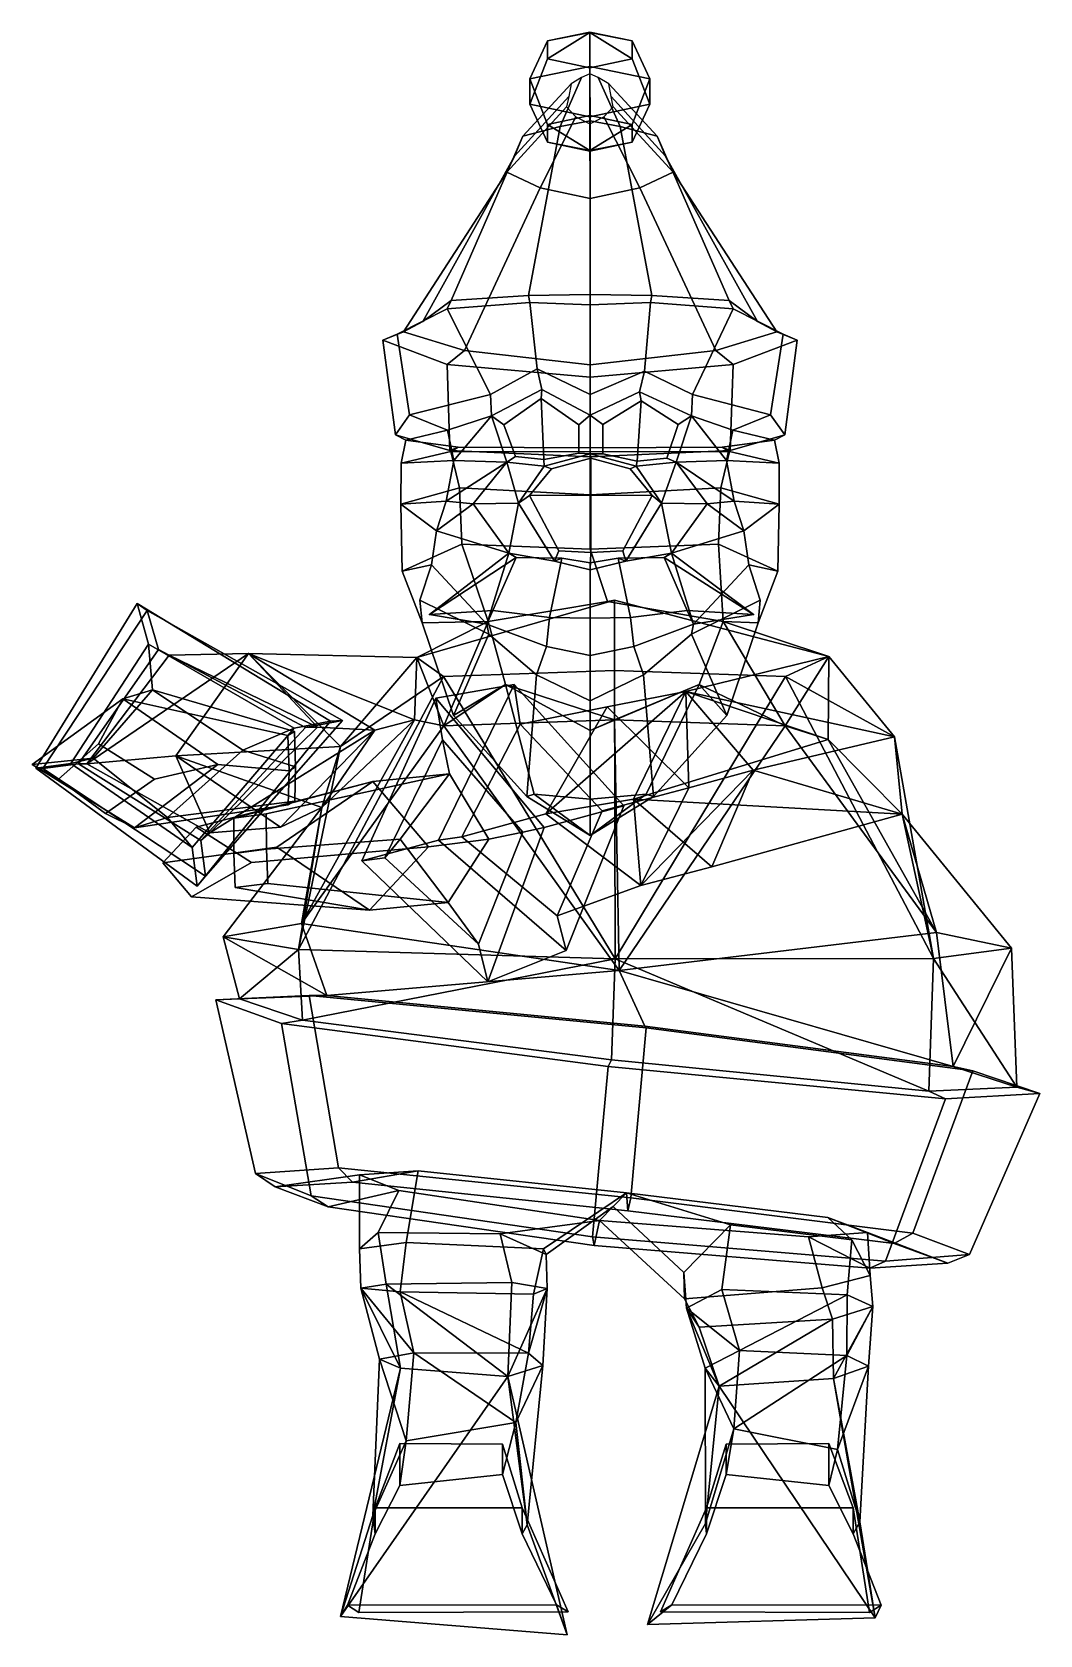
# Model space of a CAD drawing. Extents: x -189 to 135, y -160 to 354.
import ezdxf

# ---------------------------------------------------------------- set-up
doc = ezdxf.new("R2010")
doc.units = 0

msp = doc.modelspace()

# ---------------------------------------------------------------- linework, layer by layer
for p in [(-61.246037, 167.250183, 68.868019), (42.760532, 167.250183, 68.868019)]:
    msp.add_point(p)
for points in [[(-28.962214, 331.124756, -26.445065), (-23.325207, 345.693207, -23.751446), (-23.325203, 351.411102, -37.541473), (-28.96221, 339.21109, -45.947186)], [(-23.325203, 351.411102, -37.541473), (-9.716311, 354.270081, -44.436543), (-9.71631, 343.254242, -55.698215), (-28.96221, 339.21109, -45.947186)], [(-9.716318, 342.834259, -16.856428), (-9.716314, 354.0961, -28.347719), (-23.325207, 345.693207, -23.751446)], [(-23.325207, 345.693207, -23.751446), (-9.716314, 354.0961, -28.347719), (-23.325203, 351.411102, -37.541473)], [(-9.716314, 354.0961, -28.347719), (-9.716311, 354.270081, -44.436543), (-23.325203, 351.411102, -37.541473)], [(-9.716318, 342.834259, -16.856428), (3.892607, 345.693207, -23.751442), (-9.716314, 354.0961, -28.347719)], [(-9.716314, 354.0961, -28.347719), (3.89261, 351.411102, -37.54147), (-9.716311, 354.270081, -44.436543)], [(3.892607, 345.693207, -23.751442), (3.89261, 351.411102, -37.54147), (-9.716314, 354.0961, -28.347719)], [(3.89261, 351.411102, -37.54147), (9.529583, 339.21109, -45.947182), (-9.71631, 343.254242, -55.698215), (-9.716311, 354.270081, -44.436543)], [(9.529578, 331.124756, -26.445061), (9.529583, 339.21109, -45.947182), (3.89261, 351.411102, -37.54147), (3.892607, 345.693207, -23.751442)], [(-9.716318, 327.081604, -16.694059), (-9.716318, 342.834259, -16.856428), (-23.325207, 345.693207, -23.751446), (-28.962214, 331.124756, -26.445065)], [(-9.716318, 327.081604, -16.694059), (9.529578, 331.124756, -26.445061), (3.892607, 345.693207, -23.751442), (-9.716318, 342.834259, -16.856428)], [(-12.421725, 339.680786, -24.377979), (-15.762225, 337.685394, -25.217972), (-31.231339, 320.869385, 27.501934), (-19.30098, 323.973419, 32.629059)], [(-23.325201, 324.642609, -48.640751), (-28.96221, 339.21109, -45.947186), (-9.71631, 343.254242, -55.698215), (-9.71631, 327.501556, -55.535816)], [(-9.726303, 340.845306, -23.887758), (-12.421725, 339.680786, -24.377979), (-19.30098, 323.973419, 32.629059), (-9.674472, 325.784943, 35.621243)], [(-9.726303, 340.845306, -23.887758), (-9.674472, 325.784943, 35.621243), (-0.047965, 323.973419, 32.629063), (-7.030881, 339.680786, -24.377977)], [(3.89261, 324.642609, -48.640747), (-9.71631, 327.501556, -55.535816), (-9.71631, 343.254242, -55.698215), (9.529583, 339.21109, -45.947182)], [(-7.030881, 339.680786, -24.377977), (-0.047965, 323.973419, 32.629063), (11.882394, 320.869354, 27.501938), (-3.690381, 337.685364, -25.21797)], [(-15.762225, 337.685394, -25.217972), (-16.512241, 333.5755, -26.948055), (-33.909966, 314.476013, 16.941765), (-31.231339, 320.869385, 27.501934)], [(-28.962214, 331.124756, -26.445065), (-28.96221, 339.21109, -45.947186), (-23.325201, 324.642609, -48.640751), (-23.325205, 318.924713, -34.850719)], [(-3.690381, 337.685364, -25.21797), (11.882394, 320.869354, 27.501938), (14.561018, 314.476013, 16.941769), (-2.940366, 333.5755, -26.948053)], [(9.529578, 331.124756, -26.445061), (3.892606, 318.924713, -34.850716), (3.89261, 324.642609, -48.640747), (9.529583, 339.21109, -45.947182)], [(-16.512241, 333.5755, -26.948055), (-17.198902, 330.260315, -28.343615), (-36.362324, 309.318878, 8.423484), (-33.909966, 314.476013, 16.941765)], [(-17.198902, 330.260315, -28.343615), (-14.197957, 327.019592, -29.707785), (-25.644663, 304.277618, 0.096671), (-36.362324, 309.318878, 8.423484)], [(-9.716318, 327.081604, -16.694059), (-28.962214, 331.124756, -26.445065), (-23.325205, 318.924713, -34.850719), (-9.716315, 316.065765, -27.955706)], [(-9.716318, 327.081604, -16.694059), (-9.716315, 316.065765, -27.955706), (3.892606, 318.924713, -34.850716), (9.529578, 331.124756, -26.445061)], [(-2.253705, 330.260284, -28.343613), (17.01338, 309.318878, 8.423487), (6.295712, 304.277618, 0.096673), (-5.254653, 327.019592, -29.707783)], [(-2.940366, 333.5755, -26.948053), (14.561018, 314.476013, 16.941769), (17.01338, 309.318878, 8.423487), (-2.253705, 330.260284, -28.343613)], [(-9.646475, 270.067078, 78.270561), (-9.674472, 325.784943, 35.621243), (-19.30098, 323.973419, 32.629059), (-29.434738, 269.73584, 70.84288)], [(-14.197957, 327.019592, -29.707785), (-9.726305, 324.836395, -30.626842), (-9.674476, 300.881409, -5.513037), (-25.644663, 304.277618, 0.096671)], [(-23.325205, 318.924713, -34.850719), (-23.325201, 324.642609, -48.640751), (-9.716321, 316.239716, -44.044472)], [(-9.716321, 316.239716, -44.044472), (-23.325201, 324.642609, -48.640751), (-9.71631, 327.501556, -55.535816)], [(-5.254653, 327.019592, -29.707783), (6.295712, 304.277618, 0.096673), (-9.674476, 300.881409, -5.513037), (-9.726305, 324.836395, -30.626842)], [(-9.716321, 316.239716, -44.044472), (-9.71631, 327.501556, -55.535816), (3.89261, 324.642609, -48.640747)], [(3.892606, 318.924713, -34.850716), (-9.716321, 316.239716, -44.044472), (3.89261, 324.642609, -48.640747)], [(-9.646475, 270.067078, 78.270561), (10.141786, 269.73584, 70.84288), (-0.047965, 323.973419, 32.629063), (-9.674472, 325.784943, 35.621243)], [(-63.335575, 261.394897, 30.530447), (-54.295044, 268.092407, 57.977634), (-31.231339, 320.869385, 27.501934), (-33.909966, 314.476013, 16.941765)], [(-54.295044, 268.092407, 57.977634), (-29.434738, 269.73584, 70.84288), (-19.30098, 323.973419, 32.629059), (-31.231339, 320.869385, 27.501934)], [(35.002098, 268.092407, 57.977634), (11.882394, 320.869354, 27.501938), (-0.047965, 323.973419, 32.629063), (10.141786, 269.73584, 70.84288)], [(44.042629, 261.394897, 30.530447), (14.561018, 314.476013, 16.941769), (11.882394, 320.869354, 27.501938), (35.002098, 268.092407, 57.977634)], [(-69.605515, 258.080444, 7.562249), (-63.335575, 261.394897, 30.530447), (-33.909966, 314.476013, 16.941765), (-36.362324, 309.318878, 8.423484)], [(-9.716315, 316.065765, -27.955706), (-23.325205, 318.924713, -34.850719), (-9.716321, 316.239716, -44.044472)], [(-9.716315, 316.065765, -27.955706), (-9.716321, 316.239716, -44.044472), (3.892606, 318.924713, -34.850716)], [(50.312569, 258.080444, 7.562249), (17.01338, 309.318878, 8.423487), (14.561018, 314.476013, 16.941769), (44.042629, 261.394897, 30.530447)], [(-50.017601, 252.001343, -13.176734), (-69.605515, 258.080444, 7.562249), (-36.362324, 309.318878, 8.423484), (-25.644663, 304.277618, 0.096671)], [(30.724648, 252.001343, -13.176734), (6.295712, 304.277618, 0.096673), (17.01338, 309.318878, 8.423487), (50.312569, 258.080444, 7.562249)], [(-9.646475, 247.436005, -32.145149), (-50.017601, 252.001343, -13.176734), (-25.644663, 304.277618, 0.096671), (-9.674476, 300.881409, -5.513037)], [(-9.646475, 247.436005, -32.145149), (-9.674476, 300.881409, -5.513037), (6.295712, 304.277618, 0.096673), (30.724648, 252.001343, -13.176734)], [(-55.537395, 265.413269, 62.589275), (-54.295044, 268.092407, 57.977634), (-63.335575, 261.394897, 30.530447), (-71.634254, 257.338562, 31.940395)], [(-29.046074, 267.478363, 75.748207), (-29.434738, 269.73584, 70.84288), (-54.295044, 268.092407, 57.977634), (-55.537395, 265.413269, 62.589275)], [(-9.646475, 266.730194, 81.863716), (-9.646475, 270.067078, 78.270561), (-29.434738, 269.73584, 70.84288), (-29.046074, 267.478363, 75.748207)], [(-9.646475, 266.730194, 81.863716), (9.753121, 267.478363, 75.748207), (10.141786, 269.73584, 70.84288), (-9.646475, 270.067078, 78.270561)], [(9.753121, 267.478363, 75.748207), (36.24445, 265.413239, 62.589275), (35.002098, 268.092407, 57.977634), (10.141786, 269.73584, 70.84288)], [(36.24445, 265.413239, 62.589275), (52.341305, 257.338562, 31.940395), (44.042629, 261.394897, 30.530447), (35.002098, 268.092407, 57.977634)], [(-41.629982, 237.955627, 68.841789), (-55.537395, 265.413269, 62.589275), (-71.634254, 257.338562, 31.940395), (-67.587189, 231.383728, 50.281738)], [(-26.689247, 246.201416, 79.95623), (-29.046074, 267.478363, 75.748207), (-55.537395, 265.413269, 62.589275), (-41.629982, 237.955627, 68.841789)], [(-9.646475, 237.872467, 84.180244), (-9.646475, 266.730194, 81.863716), (-29.046074, 267.478363, 75.748207), (-26.689247, 246.201416, 79.95623)], [(-9.646475, 237.872467, 84.180244), (7.800021, 245.397034, 80.026604), (9.753121, 267.478363, 75.748207), (-9.646475, 266.730194, 81.863716)], [(7.800021, 245.397034, 80.026604), (23.209072, 237.955627, 68.841797), (36.24445, 265.413239, 62.589275), (9.753121, 267.478363, 75.748207)], [(23.209072, 237.955627, 68.841797), (48.294247, 231.383728, 50.281738), (52.341305, 257.338562, 31.940395), (36.24445, 265.413239, 62.589275)], [(-71.634254, 257.338562, 31.940395), (-63.335575, 261.394897, 30.530447), (-69.605515, 258.080444, 7.562249), (-76.159943, 255.327576, 6.138648)], [(-76.159943, 255.327576, 6.138648), (-69.605515, 258.080444, 7.562249), (-50.017601, 252.001343, -13.176734), (-55.546318, 247.550171, -16.610558)], [(-67.587189, 231.383728, 50.281738), (-71.634254, 257.338562, 31.940395), (-76.159943, 255.327576, 6.138648), (-72.160606, 224.944366, 12.979935)], [(56.866997, 255.327576, 6.138648), (36.253368, 247.550171, -16.610558), (30.724648, 252.001343, -13.176734), (50.312569, 258.080444, 7.562249)], [(52.341305, 257.338562, 31.940395), (56.866997, 255.327576, 6.138648), (50.312569, 258.080444, 7.562249), (44.042629, 261.394897, 30.530447)], [(48.294247, 231.383728, 50.281738), (52.867661, 224.944366, 12.979935), (56.866997, 255.327576, 6.138648), (52.341305, 257.338562, 31.940395)], [(-72.160606, 224.944366, 12.979935), (-76.159943, 255.327576, 6.138648), (-55.546318, 247.550171, -16.610558), (-54.65099, 219.937134, -12.833928)], [(52.867661, 224.944366, 12.979935), (35.358044, 219.937134, -12.833928), (36.253368, 247.550171, -16.610558), (56.866997, 255.327576, 6.138648)], [(-55.546318, 247.550171, -16.610558), (-50.017601, 252.001343, -13.176734), (-9.646475, 247.436005, -32.145149), (-9.646475, 243.437347, -36.364677)], [(-54.65099, 219.937134, -12.833928), (-55.546318, 247.550171, -16.610558), (-9.646475, 243.437347, -36.364677), (-9.646475, 217.929108, -32.501865)], [(36.253368, 247.550171, -16.610558), (-9.646475, 243.437347, -36.364677), (-9.646475, 247.436005, -32.145149), (30.724648, 252.001343, -13.176734)], [(35.358044, 219.937134, -12.833928), (-9.646475, 217.929108, -32.501865), (-9.646475, 243.437347, -36.364677), (36.253368, 247.550171, -16.610558)], [(-26.689247, 246.201416, 79.95623), (-41.629982, 237.955627, 68.841789), (-41.337273, 231.022278, 67.341797), (-25.120556, 239.555267, 79.305389)], [(-9.646475, 237.872467, 84.180244), (-26.689247, 246.201416, 79.95623), (-25.120556, 239.555267, 79.305389), (-9.646475, 231.26413, 81.456535)], [(-9.646475, 237.872467, 84.180244), (-9.646475, 231.26413, 81.456535), (6.231327, 238.748413, 79.319466), (7.800021, 245.397034, 80.026604)], [(7.800021, 245.397034, 80.026604), (6.231327, 238.748413, 79.319466), (22.916359, 231.022278, 67.341797), (23.209072, 237.955627, 68.841797)], [(-55.42165, 226.445709, 50.702229), (-41.337273, 231.022278, 67.341797), (-41.629982, 237.955627, 68.841789), (-67.587189, 231.383728, 50.281738)], [(-25.379404, 236.582703, 76.842583), (-25.120556, 239.555267, 79.305389), (-41.337273, 231.022278, 67.341797), (-37.316536, 228.213989, 67.027008)], [(-25.379404, 236.582703, 76.842583), (-13.231529, 228.210815, 78.468613), (-9.646475, 231.26413, 81.456535), (-25.120556, 239.555267, 79.305389)], [(6.738199, 235.887573, 76.641533), (6.231327, 238.748413, 79.319466), (-9.646475, 231.26413, 81.456535), (-5.608282, 228.330078, 78.648926)], [(6.738199, 235.887573, 76.641533), (18.657543, 228.333496, 64.523514), (22.916359, 231.022278, 67.341797), (6.231327, 238.748413, 79.319466)], [(36.1287, 226.445709, 50.702229), (48.294247, 231.383728, 50.281738), (23.209072, 237.955627, 68.841797), (22.916359, 231.022278, 67.341797)], [(-24.480047, 217.0896, 75.013054), (-25.379404, 236.582703, 76.842583), (-37.316536, 228.213989, 67.027008), (-33.569534, 218.02417, 69.92083)], [(-13.231529, 228.210815, 78.468613), (-25.379404, 236.582703, 76.842583), (-24.480047, 217.0896, 75.013054), (-13.231529, 219.093567, 79.312813)], [(-5.608282, 228.330078, 78.648926), (-5.608282, 218.82547, 79.69117), (5.421185, 216.477234, 74.382843), (6.738199, 235.887573, 76.641533)], [(5.421185, 216.477234, 74.382843), (14.98351, 217.473267, 68.096123), (18.657543, 228.333496, 64.523514), (6.738199, 235.887573, 76.641533)], [(-67.587189, 231.383728, 50.281738), (-72.160606, 224.944366, 12.979935), (-68.855064, 223.28125, 13.785973), (-55.42165, 226.445709, 50.702229)], [(-55.42165, 226.445709, 50.702229), (-68.855064, 223.28125, 13.785973), (-70.359474, 215.927917, 14.835045), (-53.448898, 216.74408, 51.028885)], [(-53.448898, 216.74408, 51.028885), (-41.337273, 231.022278, 67.341797), (-55.42165, 226.445709, 50.702229)], [(-36.407005, 216.183472, 70.922173), (-41.337273, 231.022278, 67.341797), (-53.448898, 216.74408, 51.028885)], [(-33.569534, 218.02417, 69.92083), (-37.316536, 228.213989, 67.027008), (-41.337273, 231.022278, 67.341797), (-36.407005, 216.183472, 70.922173)], [(-13.231529, 219.093567, 79.312813), (-9.646475, 218.84613, 82.517212), (-9.646475, 231.26413, 81.456535), (-13.231529, 228.210815, 78.468613)], [(-5.608282, 218.82547, 79.69117), (-5.608282, 228.330078, 78.648926), (-9.646475, 231.26413, 81.456535), (-9.646475, 218.84613, 82.517212)], [(14.98351, 217.473267, 68.096123), (17.986094, 216.183472, 70.922173), (22.916359, 231.022278, 67.341797), (18.657543, 228.333496, 64.523514)], [(17.986094, 216.183472, 70.922173), (34.155945, 216.74408, 51.028885), (22.916359, 231.022278, 67.341797)], [(34.155945, 216.74408, 51.028885), (36.1287, 226.445709, 50.702229), (22.916359, 231.022278, 67.341797)], [(36.1287, 226.445709, 50.702229), (34.155945, 216.74408, 51.028885), (51.066525, 215.927917, 14.835045), (49.562122, 223.28125, 13.785973)], [(48.294247, 231.383728, 50.281738), (36.1287, 226.445709, 50.702229), (49.562122, 223.28125, 13.785973), (52.867661, 224.944366, 12.979935)], [(-72.160606, 224.944366, 12.979935), (-54.65099, 219.937134, -12.833928), (-52.064861, 220.985962, -12.527036), (-68.855064, 223.28125, 13.785973)], [(-70.359474, 215.927917, 14.835045), (-68.855064, 223.28125, 13.785973), (-52.064861, 220.985962, -12.527036), (-54.377224, 219.6073, -14.954597)], [(52.867661, 224.944366, 12.979935), (49.562122, 223.28125, 13.785973), (32.771915, 220.985962, -12.527036), (35.358044, 219.937134, -12.833928)], [(51.066525, 215.927917, 14.835045), (35.08427, 219.6073, -14.954597), (32.771915, 220.985962, -12.527036), (49.562122, 223.28125, 13.785973)], [(-70.381256, 202.734009, 17.013977), (-70.359474, 215.927917, 14.835045), (-54.377224, 219.6073, -14.954597), (-51.632446, 207.910248, -16.438326)], [(-53.448898, 216.74408, 51.028885), (-70.359474, 215.927917, 14.835045), (-70.381256, 202.734009, 17.013977), (-55.890667, 203.644897, 50.877708)], [(-55.890667, 203.644897, 50.877708), (-36.407005, 216.183472, 70.922173), (-53.448898, 216.74408, 51.028885)], [(-47.236691, 202.828186, 74.098724), (-36.407005, 216.183472, 70.922173), (-55.890667, 203.644897, 50.877708)], [(-54.65099, 219.937134, -12.833928), (-9.646475, 217.929108, -32.501865), (-9.646474, 220.75943, -29.68644), (-52.064861, 220.985962, -12.527036)], [(-54.377224, 219.6073, -14.954597), (-52.064861, 220.985962, -12.527036), (-9.646474, 220.75943, -29.68644), (-9.646474, 219.533142, -30.032234)], [(-51.632446, 207.910248, -16.438326), (-54.377224, 219.6073, -14.954597), (-9.646474, 219.533142, -30.032234), (-9.64647, 205.656921, -28.572916)], [(-47.236691, 202.828186, 74.098724), (-32.604931, 202.981506, 77.133156), (-36.407005, 216.183472, 70.922173)], [(-24.480047, 217.0896, 75.013054), (-33.569534, 218.02417, 69.92083), (-36.407005, 216.183472, 70.922173), (-24.447155, 214.902557, 77.208885)], [(-32.604931, 202.981506, 77.133156), (-24.447155, 214.902557, 77.208885), (-36.407005, 216.183472, 70.922173)], [(-9.388092, 205.642883, 101.039063), (-9.388092, 217.459778, 96.909035), (-22.010967, 214.025513, 93.392517), (-29.087296, 205.461182, 94.589851)], [(-24.480047, 217.0896, 75.013054), (-24.447155, 214.902557, 77.208885), (-9.646475, 218.84613, 82.517212), (-13.231529, 219.093567, 79.312813)], [(-9.388092, 217.459778, 96.909035), (-9.646475, 218.84613, 82.517212), (-24.447155, 214.902557, 77.208885), (-22.010967, 214.025513, 93.392517)], [(35.358044, 219.937134, -12.833928), (32.771915, 220.985962, -12.527036), (-9.646474, 220.75943, -29.68644), (-9.646475, 217.929108, -32.501865)], [(-9.388092, 217.459778, 96.909035), (3.23478, 214.025513, 93.392517), (5.154204, 214.902557, 77.208885), (-9.646475, 218.84613, 82.517212)], [(5.421185, 216.477234, 74.382843), (-5.608282, 218.82547, 79.69117), (-9.646475, 218.84613, 82.517212), (5.154204, 214.902557, 77.208885)], [(35.08427, 219.6073, -14.954597), (-9.646474, 219.533142, -30.032234), (-9.646474, 220.75943, -29.68644), (32.771915, 220.985962, -12.527036)], [(32.339497, 207.910248, -16.438326), (-9.64647, 205.656921, -28.572916), (-9.646474, 219.533142, -30.032234), (35.08427, 219.6073, -14.954597)], [(-9.388092, 205.642883, 101.039063), (10.311109, 205.461182, 94.589851), (3.23478, 214.025513, 93.392517), (-9.388092, 217.459778, 96.909035)], [(5.421185, 216.477234, 74.382843), (5.154204, 214.902557, 77.208885), (17.986094, 216.183472, 70.922173), (14.98351, 217.473267, 68.096123)], [(13.311982, 202.981506, 77.133156), (17.986094, 216.183472, 70.922173), (5.154204, 214.902557, 77.208885)], [(27.943741, 202.828186, 74.098724), (17.986094, 216.183472, 70.922173), (13.311982, 202.981506, 77.133156)], [(36.597721, 203.644897, 50.877708), (34.155945, 216.74408, 51.028885), (17.986094, 216.183472, 70.922173)], [(27.943741, 202.828186, 74.098724), (36.597721, 203.644897, 50.877708), (17.986094, 216.183472, 70.922173)], [(51.08831, 202.734009, 17.013977), (32.339497, 207.910248, -16.438326), (35.08427, 219.6073, -14.954597), (51.066525, 215.927917, 14.835045)], [(34.155945, 216.74408, 51.028885), (36.597721, 203.644897, 50.877708), (51.08831, 202.734009, 17.013977), (51.066525, 215.927917, 14.835045)], [(-29.087296, 205.461182, 94.589851), (-22.010967, 214.025513, 93.392517), (-24.447155, 214.902557, 77.208885), (-32.604931, 202.981506, 77.133156)], [(10.311109, 205.461182, 94.589851), (13.311982, 202.981506, 77.133156), (5.154204, 214.902557, 77.208885), (3.23478, 214.025513, 93.392517)], [(-69.944901, 181.179749, 18.376663), (-70.381256, 202.734009, 17.013977), (-51.632446, 207.910248, -16.438326), (-50.839729, 189.922577, -13.527478)], [(-50.839729, 189.922577, -13.527478), (-51.632446, 207.910248, -16.438326), (-9.64647, 205.656921, -28.572916), (-9.64647, 188.296875, -24.141756)], [(31.54678, 189.922577, -13.527479), (-9.64647, 188.296875, -24.141756), (-9.64647, 205.656921, -28.572916), (32.339497, 207.910248, -16.438326)], [(50.651958, 181.179749, 18.376663), (31.54678, 189.922577, -13.527479), (32.339497, 207.910248, -16.438326), (51.08831, 202.734009, 17.013977)], [(-55.890667, 203.644897, 50.877708), (-70.381256, 202.734009, 17.013977), (-58.956741, 194.121521, 50.32093)], [(-60.562485, 183.19165, 50.499634), (-58.956741, 194.121521, 50.32093), (-70.381256, 202.734009, 17.013977), (-69.944901, 181.179749, 18.376663)], [(-58.956741, 194.121521, 50.32093), (-47.236691, 202.828186, 74.098724), (-55.890667, 203.644897, 50.877708)], [(-35.74007, 187.014832, 70.981293), (-47.236691, 202.828186, 74.098724), (-58.956741, 194.121521, 50.32093)], [(-35.74007, 187.014832, 70.981293), (-32.604931, 202.981506, 77.133156), (-47.236691, 202.828186, 74.098724)], [(-21.112936, 184.39447, 76.88443), (-32.604931, 202.981506, 77.133156), (-35.74007, 187.014832, 70.981293)], [(-19.662968, 187.713196, 89.754158), (-29.087296, 205.461182, 94.589851), (-32.604931, 202.981506, 77.133156), (-21.112936, 184.39447, 76.88443)], [(-9.388092, 187.191711, 94.984184), (-9.388092, 205.642883, 101.039063), (-29.087296, 205.461182, 94.589851), (-19.662968, 187.713196, 89.754158)], [(-9.388092, 187.191711, 94.984184), (0.886782, 187.713196, 89.754158), (10.311109, 205.461182, 94.589851), (-9.388092, 205.642883, 101.039063)], [(0.886782, 187.713196, 89.754158), (1.819986, 184.39447, 76.88443), (13.311982, 202.981506, 77.133156), (10.311109, 205.461182, 94.589851)], [(1.819986, 184.39447, 76.88443), (16.447121, 187.014832, 70.981293), (13.311982, 202.981506, 77.133156)], [(16.447121, 187.014832, 70.981293), (27.943741, 202.828186, 74.098724), (13.311982, 202.981506, 77.133156)], [(16.447121, 187.014832, 70.981293), (39.663795, 194.121521, 50.32093), (27.943741, 202.828186, 74.098724)], [(39.663795, 194.121521, 50.32093), (36.597721, 203.644897, 50.877708), (27.943741, 202.828186, 74.098724)], [(36.597721, 203.644897, 50.877708), (39.663795, 194.121521, 50.32093), (51.08831, 202.734009, 17.013977)], [(41.269539, 183.19165, 50.499634), (50.651958, 181.179749, 18.376663), (51.08831, 202.734009, 17.013977), (39.663795, 194.121521, 50.32093)], [(-60.562485, 183.19165, 50.499634), (-42.84808, 164.188873, 77.290642), (-35.74007, 187.014832, 70.981293), (-58.956741, 194.121521, 50.32093)], [(41.269539, 183.19165, 50.499634), (39.663795, 194.121521, 50.32093), (16.447121, 187.014832, 70.981293), (23.555128, 164.188873, 77.290642)], [(-63.61636, 164.568085, 22.485777), (-69.944901, 181.179749, 18.376663), (-50.839729, 189.922577, -13.527478), (-42.431015, 165.041321, 20.870911)], [(-33.373878, 185.594177, 84.981514), (-35.74007, 187.014832, 70.981293), (-61.246037, 167.250183, 68.868019)], [(-61.246037, 167.250183, 68.868019), (-35.74007, 187.014832, 70.981293), (-42.84808, 164.188873, 77.290642)], [(-40.851082, 168.545471, 87.375526), (-33.373878, 185.594177, 84.981514), (-61.246037, 167.250183, 68.868019)], [(-42.431015, 165.041321, 20.870911), (-50.839729, 189.922577, -13.527478), (-9.64647, 188.296875, -24.141756), (-4.091341, 171.476776, 0.256143)], [(-18.67651, 185.331909, 85.098625), (-33.373878, 185.594177, 84.981514), (-40.851082, 168.545471, 87.375526), (-22.637463, 166.354156, 96.043091)], [(-33.373878, 185.594177, 84.981514), (-18.67651, 185.331909, 85.098625), (-21.112936, 184.39447, 76.88443), (-35.74007, 187.014832, 70.981293)], [(-22.637463, 166.354156, 96.043091), (-9.646475, 166.150696, 96.726799), (-9.646475, 183.917908, 87.847191), (-18.67651, 185.331909, 85.098625)], [(-9.388092, 187.191711, 94.984184), (-19.662968, 187.713196, 89.754158), (-21.112936, 184.39447, 76.88443), (-9.646475, 181.607117, 82.803917)], [(-9.646475, 183.917908, 87.847191), (-9.646475, 181.607117, 82.803917), (-21.112936, 184.39447, 76.88443), (-18.67651, 185.331909, 85.098625)], [(-9.388092, 187.191711, 94.984184), (-9.646475, 181.607117, 82.803917), (1.819986, 184.39447, 76.88443), (0.886782, 187.713196, 89.754158)], [(3.344512, 166.354156, 96.043091), (-0.616439, 185.331909, 85.098625), (-9.646475, 183.917908, 87.847191), (-9.646475, 166.150696, 96.726799)], [(-9.646475, 183.917908, 87.847191), (-0.616439, 185.331909, 85.098625), (1.819986, 184.39447, 76.88443), (-9.646475, 181.607117, 82.803917)], [(33.053051, 165.041321, 20.870911), (-4.091341, 171.476776, 0.256143), (-9.64647, 188.296875, -24.141756), (31.54678, 189.922577, -13.527479)], [(14.080932, 185.594177, 84.981514), (16.447121, 187.014832, 70.981293), (1.819986, 184.39447, 76.88443), (-0.616439, 185.331909, 85.098625)], [(-0.616439, 185.331909, 85.098625), (3.344512, 166.354156, 96.043091), (21.558132, 168.545471, 87.375526), (14.080932, 185.594177, 84.981514)], [(14.080932, 185.594177, 84.981514), (42.760532, 167.250183, 68.868019), (16.447121, 187.014832, 70.981293)], [(21.558132, 168.545471, 87.375526), (42.760532, 167.250183, 68.868019), (14.080932, 185.594177, 84.981514)], [(42.760532, 167.250183, 68.868019), (23.555128, 164.188873, 77.290642), (16.447121, 187.014832, 70.981293)], [(44.32341, 164.568085, 22.485775), (33.053051, 165.041321, 20.870911), (31.54678, 189.922577, -13.527479), (50.651958, 181.179749, 18.376663)], [(-63.61636, 164.568085, 22.485777), (-64.285706, 171.933563, 53.669914), (-60.562485, 183.19165, 50.499634), (-69.944901, 181.179749, 18.376663)], [(-60.562485, 183.19165, 50.499634), (-64.285706, 171.933563, 53.669914), (-42.164909, 160.967133, 68.279457), (-42.84808, 164.188873, 77.290642)], [(41.269539, 183.19165, 50.499634), (23.555128, 164.188873, 77.290642), (22.871958, 160.967133, 68.279457), (44.992767, 171.933563, 53.669914)], [(44.32341, 164.568085, 22.485775), (50.651958, 181.179749, 18.376663), (41.269539, 183.19165, 50.499634), (44.992767, 171.933563, 53.669914)], [(-187.613983, 117.922363, 201.406464), (-155.059601, 170.840881, 203.453598), (-151.840088, 168.601837, 171.296402), (-185.347565, 117.903961, 168.362885)], [(-187.613983, 117.922363, 201.406464), (-176.367905, 119.41983, 202.422226), (-151.407471, 157.732666, 203.810806), (-155.059601, 170.840881, 203.453598)], [(-89.179237, 133.241699, 177.043839), (-151.840088, 168.601837, 171.296402), (-155.059601, 170.840881, 203.453598), (-92.991646, 133.01355, 209.947861)], [(-92.991646, 133.01355, 209.947861), (-155.059601, 170.840881, 203.453598), (-151.407471, 157.732666, 203.810806), (-104.684319, 130.852539, 208.89299)], [(-1.853932, 171.927277, 3.529094), (-1.857344, 149.316742, -47.529369), (-56.752666, 147.36026, -38.371311), (-65.285782, 153.520935, -3.132506)], [(-1.853932, 171.927277, 3.529094), (-65.285782, 153.520935, -3.132506), (-42.431015, 165.041321, 20.870911), (-4.091341, 171.476776, 0.256143)], [(-42.164909, 160.967133, 68.279457), (-64.285706, 171.933563, 53.669914), (-63.61636, 164.568085, 22.485777), (-53.538292, 134.920624, 38.480202)], [(-4.091341, 171.476776, 0.256143), (33.053051, 165.041321, 20.870911), (66.996849, 153.821899, -4.256227), (-1.853932, 171.927277, 3.529094)], [(-1.853932, 171.927277, 3.529094), (66.996849, 153.821899, -4.256227), (53.064346, 147.36026, -38.371311), (-1.857344, 149.316742, -47.529369)], [(22.871958, 160.967133, 68.279457), (34.245342, 134.920624, 38.480202), (44.32341, 164.568085, 22.485775), (44.992767, 171.933563, 53.669914)], [(-185.347565, 117.903961, 168.362885), (-151.840088, 168.601837, 171.296402), (-148.274597, 156.103485, 171.644531), (-173.925751, 119.383759, 169.394623)], [(-89.179237, 133.241699, 177.043839), (-101.070953, 131.003296, 175.9711), (-148.274597, 156.103485, 171.644531), (-151.840088, 168.601837, 171.296402)], [(-65.285782, 153.520935, -3.132506), (-56.614574, 131.507935, 57.262676), (-42.431015, 165.041321, 20.870911)], [(-53.538292, 134.920624, 38.480202), (-63.61636, 164.568085, 22.485777), (-42.431015, 165.041321, 20.870911), (-36.828579, 144.857635, 44.928471)], [(-42.84808, 164.188873, 77.290642), (-40.851082, 168.545471, 87.375526), (-61.246037, 167.250183, 68.868019)], [(-56.614574, 131.507935, 57.262676), (-36.828579, 144.857635, 44.928471), (-42.431015, 165.041321, 20.870911)], [(-22.637463, 166.354156, 96.043091), (-40.851082, 168.545471, 87.375526), (-42.84808, 164.188873, 77.290642), (-23.63909, 157.055115, 86.137466)], [(-9.646475, 166.150696, 96.726799), (-22.637463, 166.354156, 96.043091), (-23.63909, 157.055115, 86.137466), (-9.646475, 154.088318, 91.608833)], [(-9.646475, 166.150696, 96.726799), (-9.646475, 154.088318, 91.608833), (4.346138, 157.055115, 86.137466), (3.344512, 166.354156, 96.043091)], [(3.344512, 166.354156, 96.043091), (4.346138, 157.055115, 86.137466), (23.555128, 164.188873, 77.290642), (21.558132, 168.545471, 87.375526)], [(23.555128, 164.188873, 77.290642), (42.760532, 167.250183, 68.868019), (21.558132, 168.545471, 87.375526)], [(34.245342, 134.920624, 38.480202), (25.358881, 144.857635, 44.928471), (33.053051, 165.041321, 20.870911), (44.32341, 164.568085, 22.485775)], [(52.935226, 131.507935, 57.262672), (33.053051, 165.041321, 20.870911), (25.358881, 144.857635, 44.928471)], [(66.996849, 153.821899, -4.256227), (33.053051, 165.041321, 20.870911), (52.935226, 131.507935, 57.262672)], [(-30.00651, 108.919098, 70.232117), (-26.821384, 147.903625, 88.185318), (-42.164909, 160.967133, 68.279457), (-53.538292, 134.920624, 38.480202)], [(-26.821384, 147.903625, 88.185318), (-23.63909, 157.055115, 86.137466), (-42.84808, 164.188873, 77.290642), (-42.164909, 160.967133, 68.279457)], [(7.528431, 147.903625, 88.185318), (22.871958, 160.967133, 68.279457), (23.555128, 164.188873, 77.290642), (4.346138, 157.055115, 86.137466)], [(10.713559, 108.919098, 70.232117), (34.245342, 134.920624, 38.480202), (22.871958, 160.967133, 68.279457), (7.528431, 147.903625, 88.185318)], [(-169.232285, 121.142365, 196.763351), (-150.118286, 143.163635, 199.703949), (-151.407471, 157.732666, 203.810806), (-176.367905, 119.41983, 202.422226)], [(-173.925751, 119.383759, 169.394623), (-148.274597, 156.103485, 171.644531), (-144.774216, 154.283081, 135.704575), (-171.26236, 119.344391, 133.375259)], [(-171.26236, 119.344391, 133.375259), (-144.774216, 154.283081, 135.704575), (-119.378685, 154.74884, 88.050507)], [(-171.26236, 119.344391, 133.375259), (-119.378685, 154.74884, 88.050507), (-142.678436, 121.974976, 87.771751)], [(-121.117928, 123.695679, 203.583725), (-104.684319, 130.852539, 208.89299), (-151.407471, 157.732666, 203.810806), (-150.118286, 143.163635, 199.703949)], [(-144.774216, 154.283081, 135.704575), (-148.274597, 156.103485, 171.644531), (-101.070953, 131.003296, 175.9711), (-97.130264, 131.167603, 140.067032)], [(-97.130264, 131.167603, 140.067032), (-119.378685, 154.74884, 88.050507), (-144.774216, 154.283081, 135.704575)], [(-89.74305, 124.941833, -26.058681), (-142.678436, 121.974976, 87.771751), (-119.378685, 154.74884, 88.050507)], [(-66.004341, 133.48465, 38.388081), (-65.285782, 153.520935, -3.132506), (-119.378685, 154.74884, 88.050507)], [(-66.004341, 133.48465, 38.388081), (-119.378685, 154.74884, 88.050507), (-78.743599, 130.12616, 94.938972)], [(-89.74305, 124.941833, -26.058681), (-119.378685, 154.74884, 88.050507), (-65.285782, 153.520935, -3.132506)], [(-97.130264, 131.167603, 140.067032), (-78.743599, 130.12616, 94.938972), (-119.378685, 154.74884, 88.050507)], [(-9.646475, 139.558136, 94.551529), (-9.646475, 154.088318, 91.608833), (-23.63909, 157.055115, 86.137466), (-26.821384, 147.903625, 88.185318)], [(-9.646475, 139.558136, 94.551529), (7.528431, 147.903625, 88.185318), (4.346138, 157.055115, 86.137466), (-9.646475, 154.088318, 91.608833)], [(-89.74305, 124.941833, -26.058681), (-65.285782, 153.520935, -3.132506), (-56.752666, 147.36026, -38.371311)], [(-66.004341, 133.48465, 38.388081), (-56.614574, 131.507935, 57.262676), (-65.285782, 153.520935, -3.132506)], [(-1.558114, 56.787399, -104.181053), (-56.752666, 147.36026, -38.371311), (-1.857344, 149.316742, -47.529369)], [(-1.558114, 56.787399, -104.181053), (-1.857344, 149.316742, -47.529369), (53.064346, 147.36026, -38.371311)], [(66.825302, 127.16684, 22.169744), (21.090982, 142.60611, 73.460686), (66.996849, 153.821899, -4.256227)], [(88.02668, 128.032837, -18.033945), (66.996849, 153.821899, -4.256227), (21.090982, 142.60611, 73.460686)], [(66.825302, 127.16684, 22.169744), (66.996849, 153.821899, -4.256227), (52.935226, 131.507935, 57.262672)], [(88.02668, 128.032837, -18.033945), (53.064346, 147.36026, -38.371311), (66.996849, 153.821899, -4.256227)], [(-103.32238, 59.7388, -69.087128), (-56.752666, 147.36026, -38.371311), (-1.558114, 56.787399, -104.181053)], [(-103.32238, 59.7388, -69.087128), (-89.74305, 124.941833, -26.058681), (-56.752666, 147.36026, -38.371311)], [(-58.324966, 94.903503, 98.32592), (-82.931099, 88.170731, 119.455742), (-59.144924, 140.438477, 164.487015), (-34.055077, 144.819916, 144.467865)], [(-24.369907, 98.927246, 195.013474), (1.193026, 105.835785, 175.118134), (-34.055077, 144.819916, 144.467865), (-59.144924, 140.438477, 164.487015)], [(-58.324966, 94.903503, 98.32592), (-34.055077, 144.819916, 144.467865), (-32.081074, 132.085327, 142.742645), (-50.855892, 95.9328, 107.851036)], [(-1.823221, 133.44873, 64.598213), (-36.828579, 144.857635, 44.928471), (-56.614574, 131.507935, 57.262676)], [(-30.00651, 108.919098, 70.232117), (-53.538292, 134.920624, 38.480202), (-36.828579, 144.857635, 44.928471), (-27.587564, 109.611389, 54.325432)], [(-27.587564, 109.611389, 54.325432), (-36.828579, 144.857635, 44.928471), (-9.646475, 130.013916, 28.382282), (-9.646475, 107.977234, 50.029358)], [(-9.646475, 130.013916, 28.382282), (-36.828579, 144.857635, 44.928471), (-1.823221, 133.44873, 64.598213)], [(1.193026, 105.835785, 175.118134), (-5.766506, 104.214828, 166.026962), (-32.081074, 132.085327, 142.742645), (-34.055077, 144.819916, 144.467865)], [(-9.646475, 96.401932, 73.474052), (-9.646475, 139.558136, 94.551529), (-26.821384, 147.903625, 88.185318), (-30.00651, 108.919098, 70.232117)], [(-9.646475, 96.401932, 73.474052), (10.713559, 108.919098, 70.232117), (7.528431, 147.903625, 88.185318), (-9.646475, 139.558136, 94.551529)], [(8.294614, 109.611389, 54.325432), (-9.646475, 107.977234, 50.029358), (-9.646475, 130.013916, 28.382282), (25.358881, 144.857635, 44.928471)], [(-9.646475, 130.013916, 28.382282), (-1.823221, 133.44873, 64.598213), (25.358881, 144.857635, 44.928471)], [(-1.823221, 133.44873, 64.598213), (52.935226, 131.507935, 57.262672), (25.358881, 144.857635, 44.928471)], [(100.632072, 56.863464, -70.598473), (-1.558114, 56.787399, -104.181053), (53.064346, 147.36026, -38.371311)], [(10.713559, 108.919098, 70.232117), (8.294614, 109.611389, 54.325432), (25.358881, 144.857635, 44.928471), (34.245342, 134.920624, 38.480202)], [(100.632072, 56.863464, -70.598473), (53.064346, 147.36026, -38.371311), (88.02668, 128.032837, -18.033945)], [(-188.817291, 119.137329, 229.551804), (-159.722504, 140.175537, 235.06102), (-150.118286, 143.163635, 199.703949), (-169.232285, 121.142365, 196.763351)], [(-180.363724, 114.422241, 288.795929), (-167.448898, 125.809845, 302.178223), (-159.722504, 140.175537, 235.06102), (-188.817291, 119.137329, 229.551804)], [(-149.469131, 114.422241, 305.234802), (-129.222931, 119.137329, 254.551193), (-159.722504, 140.175537, 235.06102), (-167.448898, 125.809845, 302.178223)], [(-106.722885, 128.504761, 258.838348), (-104.557724, 129.751892, 246.141144), (-150.118286, 143.163635, 199.703949), (-159.722504, 140.175537, 235.06102)], [(-106.280876, 117.144135, 258.663544), (-106.722885, 128.504761, 258.838348), (-159.722504, 140.175537, 235.06102), (-129.222931, 119.137329, 254.551193)], [(-104.235336, 118.393036, 245.927536), (-121.117928, 123.695679, 203.583725), (-150.118286, 143.163635, 199.703949), (-104.557724, 129.751892, 246.141144)], [(-82.931099, 88.170731, 119.455742), (-75.599815, 89.22049, 128.817978), (-57.025013, 127.10556, 162.74617), (-59.144924, 140.438477, 164.487015)], [(-24.369907, 98.927246, 195.013474), (-59.144924, 140.438477, 164.487015), (-57.025013, 127.10556, 162.74617), (-31.235275, 97.369385, 186.058685)], [(-23.870581, 103.253082, 84.984825), (21.090982, 142.60611, 73.460686), (4.306664, 108.061523, 45.126884)], [(-23.870581, 103.253082, 84.984825), (-4.210735, 137.649231, 120.392403), (21.090982, 142.60611, 73.460686)], [(22.009317, 111.680298, 144.180695), (21.090982, 142.60611, 73.460686), (-4.210735, 137.649231, 120.392403)], [(66.825302, 127.16684, 22.169744), (4.306664, 108.061523, 45.126884), (21.090982, 142.60611, 73.460686)], [(88.02668, 128.032837, -18.033945), (21.090982, 142.60611, 73.460686), (42.669075, 117.337921, 95.768951)], [(22.009317, 111.680298, 144.180695), (42.669075, 117.337921, 95.768951), (21.090982, 142.60611, 73.460686)], [(-4.210735, 137.649231, 120.392403), (-23.870581, 103.253082, 84.984825), (-50.855892, 95.9328, 107.851036), (-32.081074, 132.085327, 142.742645)], [(-5.766506, 104.214828, 166.026962), (22.009317, 111.680298, 144.180695), (-4.210735, 137.649231, 120.392403), (-32.081074, 132.085327, 142.742645)], [(-145.354492, 102.118622, 200.058838), (-137.381653, 92.486542, 206.909729), (-104.684319, 130.852539, 208.89299), (-121.117928, 123.695679, 203.583725)], [(-135.768372, 80.105347, 207.08075), (-92.991646, 133.01355, 209.947861), (-104.684319, 130.852539, 208.89299), (-137.381653, 92.486542, 206.909729)], [(-133.171371, 83.303131, 173.159012), (-89.179237, 133.241699, 177.043839), (-92.991646, 133.01355, 209.947861), (-135.768372, 80.105347, 207.08075)], [(-133.171371, 83.303131, 173.159012), (-134.650711, 94.768295, 173.001968), (-101.070953, 131.003296, 175.9711), (-89.179237, 133.241699, 177.043839)], [(-97.130264, 131.167603, 140.067032), (-101.070953, 131.003296, 175.9711), (-134.650711, 94.768295, 173.001968), (-131.751038, 97.191055, 136.999054)], [(-131.751038, 97.191055, 136.999054), (-78.743599, 130.12616, 94.938972), (-97.130264, 131.167603, 140.067032)], [(-131.751038, 97.191055, 136.999054), (-109.058647, 98.989716, 93.675591), (-78.743599, 130.12616, 94.938972)], [(-109.058647, 98.989716, 93.675591), (-95.733139, 105.301208, 12.494865), (-78.743599, 130.12616, 94.938972)], [(-106.280876, 117.144135, 258.663544), (-104.235336, 118.393036, 245.927536), (-104.557724, 129.751892, 246.141144), (-106.722885, 128.504761, 258.838348)], [(-102.349373, 68.048996, 85.110336), (-66.004341, 133.48465, 38.388081), (-95.733139, 105.301208, 12.494865)], [(-102.349373, 68.048996, 85.110336), (-56.614574, 131.507935, 57.262676), (-66.004341, 133.48465, 38.388081)], [(-0.351908, 52.965302, 114.273315), (-56.614574, 131.507935, 57.262676), (-102.349373, 68.048996, 85.110336)], [(-95.733139, 105.301208, 12.494865), (-66.004341, 133.48465, 38.388081), (-78.743599, 130.12616, 94.938972)], [(-0.351908, 52.965302, 114.273315), (-1.823221, 133.44873, 64.598213), (-56.614574, 131.507935, 57.262676)], [(-0.351908, 52.965302, 114.273315), (52.935226, 131.507935, 57.262672), (-1.823221, 133.44873, 64.598213)], [(-0.351908, 52.965302, 114.273315), (101.605072, 65.173676, 83.598991), (52.935226, 131.507935, 57.262672)], [(101.605072, 65.173676, 83.598991), (66.825302, 127.16684, 22.169744), (52.935226, 131.507935, 57.262672)], [(-165.187485, 103.415802, 302.790222), (-149.469131, 114.422241, 305.234802), (-167.448898, 125.809845, 302.178223), (-180.363724, 114.422241, 288.795929)], [(-104.455261, 107.419159, 245.684753), (-145.354492, 102.118622, 200.058838), (-121.117928, 123.695679, 203.583725), (-104.235336, 118.393036, 245.927536)], [(-95.733139, 105.301208, 12.494865), (-142.678436, 121.974976, 87.771751), (-89.74305, 124.941833, -26.058681)], [(-103.32238, 59.7388, -69.087128), (-95.733139, 105.301208, 12.494865), (-89.74305, 124.941833, -26.058681)], [(-70.666443, 95.145264, 148.815933), (-54.817493, 116.176605, 172.236847), (-57.025013, 127.10556, 162.74617), (-75.599815, 89.22049, 128.817978)], [(-42.198624, 95.145264, 188.486374), (-31.235275, 97.369385, 186.058685), (-57.025013, 127.10556, 162.74617), (-54.817493, 116.176605, 172.236847)], [(90.505501, 103.201431, 7.98894), (4.306664, 108.061523, 45.126884), (66.825302, 127.16684, 22.169744)], [(90.505501, 103.201431, 7.98894), (88.02668, 128.032837, -18.033945), (42.669075, 117.337921, 95.768951)], [(101.605072, 65.173676, 83.598991), (90.505501, 103.201431, 7.98894), (66.825302, 127.16684, 22.169744)], [(100.632072, 56.863464, -70.598473), (88.02668, 128.032837, -18.033945), (90.505501, 103.201431, 7.98894)], [(-155.891617, 98.811569, 234.590805), (-188.817291, 119.137329, 229.551804), (-169.232285, 121.142365, 196.763351), (-145.354492, 102.118622, 200.058838)], [(-165.187485, 103.415802, 302.790222), (-180.363724, 114.422241, 288.795929), (-188.817291, 119.137329, 229.551804), (-155.891617, 98.811569, 234.590805)], [(-135.768372, 80.105347, 207.08075), (-137.381653, 92.486542, 206.909729), (-176.367905, 119.41983, 202.422226), (-187.613983, 117.922363, 201.406464)], [(-133.171371, 83.303131, 173.159012), (-185.347565, 117.903961, 168.362885), (-173.925751, 119.383759, 169.394623), (-134.650711, 94.768295, 173.001968)], [(-145.354492, 102.118622, 200.058838), (-169.232285, 121.142365, 196.763351), (-176.367905, 119.41983, 202.422226), (-137.381653, 92.486542, 206.909729)], [(-131.751038, 97.191055, 136.999054), (-134.650711, 94.768295, 173.001968), (-173.925751, 119.383759, 169.394623), (-171.26236, 119.344391, 133.375259)], [(-131.751038, 97.191055, 136.999054), (-171.26236, 119.344391, 133.375259), (-142.678436, 121.974976, 87.771751)], [(-165.187485, 103.415802, 302.790222), (-155.891617, 98.811569, 234.590805), (-129.222931, 119.137329, 254.551193), (-149.469131, 114.422241, 305.234802)], [(-106.615768, 106.168213, 258.42276), (-106.280876, 117.144135, 258.663544), (-129.222931, 119.137329, 254.551193), (-155.891617, 98.811569, 234.590805)], [(-109.058647, 98.989716, 93.675591), (-142.678436, 121.974976, 87.771751), (-95.733139, 105.301208, 12.494865)], [(-131.751038, 97.191055, 136.999054), (-142.678436, 121.974976, 87.771751), (-109.058647, 98.989716, 93.675591)], [(-106.615768, 106.168213, 258.42276), (-104.455261, 107.419159, 245.684753), (-104.235336, 118.393036, 245.927536), (-106.280876, 117.144135, 258.663544)], [(-133.171371, 83.303131, 173.159012), (-135.768372, 80.105347, 207.08075), (-187.613983, 117.922363, 201.406464), (-185.347565, 117.903961, 168.362885)], [(-146.785431, 87.627838, 216.295639), (-136.160095, 99.015503, 231.118423), (-79.380707, 113.707428, 194.63501), (-110.237892, 92.60083, 175.792389)], [(-118.41021, 87.681595, 236.778702), (-61.52634, 92.672516, 218.261642), (-79.380707, 113.707428, 194.63501), (-136.160095, 99.015503, 231.118423)], [(-124.042114, 101.965698, 157.513351), (-79.380707, 113.707428, 194.63501), (-54.817493, 116.176605, 172.236847), (-113.604988, 103.275116, 149.975861)], [(-124.035454, 90.606384, 157.007523), (-110.237892, 92.60083, 175.792389), (-79.380707, 113.707428, 194.63501), (-124.042114, 101.965698, 157.513351)], [(-113.51075, 91.917664, 149.560303), (-113.604988, 103.275116, 149.975861), (-54.817493, 116.176605, 172.236847), (-70.666443, 95.145264, 148.815933)], [(-61.52634, 92.672516, 218.261642), (-42.198624, 95.145264, 188.486374), (-54.817493, 116.176605, 172.236847), (-79.380707, 113.707428, 194.63501)], [(6.659916, 80.340302, 115.073189), (29.448656, 86.244965, 72.664581), (42.669075, 117.337921, 95.768951)], [(6.659916, 80.340302, 115.073189), (42.669075, 117.337921, 95.768951), (22.009317, 111.680298, 144.180695)], [(29.448656, 86.244965, 72.664581), (90.505501, 103.201431, 7.98894), (42.669075, 117.337921, 95.768951)], [(-9.646475, 96.401932, 73.474052), (-30.00651, 108.919098, 70.232117), (-27.587564, 109.611389, 54.325432)], [(-9.646475, 96.401932, 73.474052), (-27.587564, 109.611389, 54.325432), (-9.646475, 107.977234, 50.029358)], [(6.659916, 80.340302, 115.073189), (-23.870581, 103.253082, 84.984825), (4.306664, 108.061523, 45.126884)], [(6.659916, 80.340302, 115.073189), (22.009317, 111.680298, 144.180695), (-5.766506, 104.214828, 166.026962), (-20.194002, 70.61412, 137.316284)], [(-9.646475, 96.401932, 73.474052), (-9.646475, 107.977234, 50.029358), (8.294614, 109.611389, 54.325432)], [(-9.646475, 96.401932, 73.474052), (8.294614, 109.611389, 54.325432), (10.713559, 108.919098, 70.232117)], [(29.448656, 86.244965, 72.664581), (4.306664, 108.061523, 45.126884), (90.505501, 103.201431, 7.98894)], [(6.659916, 80.340302, 115.073189), (4.306664, 108.061523, 45.126884), (29.448656, 86.244965, 72.664581)], [(-106.615768, 106.168213, 258.42276), (-155.891617, 98.811569, 234.590805), (-145.354492, 102.118622, 200.058838), (-104.455261, 107.419159, 245.684753)], [(-102.349373, 68.048996, 85.110336), (-95.733139, 105.301208, 12.494865), (-127.472618, 63.776398, -0.417208)], [(-127.472618, 63.776398, -0.417208), (-95.733139, 105.301208, 12.494865), (-103.32238, 59.7388, -69.087128)], [(-124.035454, 90.606384, 157.007523), (-124.042114, 101.965698, 157.513351), (-113.604988, 103.275116, 149.975861), (-113.51075, 91.917664, 149.560303)], [(-23.870581, 103.253082, 84.984825), (6.659916, 80.340302, 115.073189), (-20.194002, 70.61412, 137.316284), (-50.855892, 95.9328, 107.851036)], [(-17.365892, 59.405487, 137.139618), (1.193026, 105.835785, 175.118134), (-24.369907, 98.927246, 195.013474), (-42.440063, 49.345612, 158.061859)], [(-17.365892, 59.405487, 137.139618), (-20.194002, 70.61412, 137.316284), (-5.766506, 104.214828, 166.026962), (1.193026, 105.835785, 175.118134)], [(101.605072, 65.173676, 83.598991), (125.646637, 60.207932, -2.292878), (90.505501, 103.201431, 7.98894)], [(125.646637, 60.207932, -2.292878), (100.632072, 56.863464, -70.598473), (90.505501, 103.201431, 7.98894)], [(-137.618378, 76.620636, 229.295303), (-118.41021, 87.681595, 236.778702), (-136.160095, 99.015503, 231.118423), (-146.785431, 87.627838, 216.295639)], [(-42.440063, 49.345612, 158.061859), (-24.369907, 98.927246, 195.013474), (-31.235275, 97.369385, 186.058685), (-45.485184, 61.453949, 158.264999)], [(-137.618378, 76.620636, 229.295303), (-80.484993, 72.349243, 190.872543), (-61.52634, 92.672516, 218.261642), (-118.41021, 87.681595, 236.778702)], [(-113.152748, 80.944901, 149.619705), (-113.51075, 91.917664, 149.560303), (-70.666443, 95.145264, 148.815933), (-55.180347, 74.825989, 169.334122)], [(-17.365892, 59.405487, 137.139618), (-42.440063, 49.345612, 158.061859), (-82.931099, 88.170731, 119.455742), (-58.324966, 94.903503, 98.32592)], [(-80.484993, 72.349243, 190.872543), (-55.180347, 74.825989, 169.334122), (-42.198624, 95.145264, 188.486374), (-61.52634, 92.672516, 218.261642)], [(-55.180347, 74.825989, 169.334122), (-70.666443, 95.145264, 148.815933), (-75.599815, 89.22049, 128.817978), (-45.485184, 61.453949, 158.264999)], [(-17.365892, 59.405487, 137.139618), (-58.324966, 94.903503, 98.32592), (-50.855892, 95.9328, 107.851036), (-20.194002, 70.61412, 137.316284)], [(-55.180347, 74.825989, 169.334122), (-45.485184, 61.453949, 158.264999), (-31.235275, 97.369385, 186.058685), (-42.198624, 95.145264, 188.486374)], [(-137.618378, 76.620636, 229.295303), (-146.785431, 87.627838, 216.295639), (-110.237892, 92.60083, 175.792389), (-80.484993, 72.349243, 190.872543)], [(-123.628525, 79.63147, 157.17099), (-80.484993, 72.349243, 190.872543), (-110.237892, 92.60083, 175.792389), (-124.035454, 90.606384, 157.007523)], [(-123.628525, 79.63147, 157.17099), (-124.035454, 90.606384, 157.007523), (-113.51075, 91.917664, 149.560303), (-113.152748, 80.944901, 149.619705)], [(-42.440063, 49.345612, 158.061859), (-45.485184, 61.453949, 158.264999), (-75.599815, 89.22049, 128.817978), (-82.931099, 88.170731, 119.455742)], [(-123.628525, 79.63147, 157.17099), (-113.152748, 80.944901, 149.619705), (-55.180347, 74.825989, 169.334122), (-80.484993, 72.349243, 190.872543)], [(-94.152222, 44.991241, 78.550667), (-102.349373, 68.048996, 85.110336), (-127.472618, 63.776398, -0.417208)], [(-94.152222, 44.991241, 78.550667), (-0.351908, 52.965302, 114.273315), (-102.349373, 68.048996, 85.110336)], [(-94.152222, 44.991241, 78.550667), (-127.472618, 63.776398, -0.417208), (-122.182587, 43.875641, 4.910103)], [(-122.182587, 43.875641, 4.910103), (-127.472618, 63.776398, -0.417208), (-103.32238, 59.7388, -69.087128)], [(106.859024, 22.193817, 66.567757), (101.605072, 65.173676, 83.598991), (-0.351908, 52.965302, 114.273315)], [(106.859024, 22.193817, 66.567757), (125.646637, 60.207932, -2.292878), (101.605072, 65.173676, 83.598991)], [(-122.182587, 43.875641, 4.910103), (-103.32238, 59.7388, -69.087128), (-101.953812, 37.048218, -75.791328)], [(-101.953812, 37.048218, -75.791328), (-103.32238, 59.7388, -69.087128), (-1.558114, 56.787399, -104.181053)], [(-101.953812, 37.048218, -75.791328), (-1.558114, 56.787399, -104.181053), (-2.766116, 24.318802, -111.923508)], [(99.057442, 14.250778, -87.774231), (-2.766116, 24.318802, -111.923508), (-1.558114, 56.787399, -104.181053)], [(99.057442, 14.250778, -87.774231), (-1.558114, 56.787399, -104.181053), (100.632072, 56.863464, -70.598473)], [(127.298668, 15.581055, -9.962255), (99.057442, 14.250778, -87.774231), (100.632072, 56.863464, -70.598473)], [(127.298668, 15.581055, -9.962255), (100.632072, 56.863464, -70.598473), (125.646637, 60.207932, -2.292878)], [(106.859024, 22.193817, 66.567757), (127.298668, 15.581055, -9.962255), (125.646637, 60.207932, -2.292878)], [(-94.152222, 44.991241, 78.550667), (7.879603, 35.19516, 102.658501), (-0.351908, 52.965302, 114.273315)], [(106.859024, 22.193817, 66.567757), (-0.351908, 52.965302, 114.273315), (7.879603, 35.19516, 102.658501)], [(-129.866577, 43.567474, 5.30536), (-99.895821, 44.943771, 87.260956), (-94.152222, 44.991241, 78.550667), (-122.182587, 43.875641, 4.910103)], [(-99.895821, 44.943771, 87.260956), (-129.866577, 43.567474, 5.30536), (-117.035645, -12.111984, 1.653281), (-90.423653, -10.354767, 83.809105)], [(-108.711609, 35.96814, -87.145485), (-129.866577, 43.567474, 5.30536), (-122.182587, 43.875641, 4.910103), (-101.953812, 37.048218, -75.791328)], [(-117.035645, -12.111984, 1.653281), (-129.866577, 43.567474, 5.30536), (-108.711609, 35.96814, -87.145485), (-99.239449, -19.330383, -90.597336)], [(8.394957, 34.651245, 114.919479), (7.879603, 35.19516, 102.658501), (-94.152222, 44.991241, 78.550667), (-99.895821, 44.943771, 87.260956)], [(3.419065, -19.976624, 112.277382), (8.394957, 34.651245, 114.919479), (-99.895821, 44.943771, 87.260956), (-90.423653, -10.354767, 83.809105)], [(-108.711609, 35.96814, -87.145485), (-101.953812, 37.048218, -75.791328), (-2.766116, 24.318802, -111.923508), (-3.85341, 22.180084, -127.506577)], [(-99.239449, -19.330383, -90.597336), (-108.711609, 35.96814, -87.145485), (-3.85341, 22.180084, -127.506577), (-8.834883, -32.452744, -130.147583)], [(3.419065, -19.976624, 112.277382), (93.990242, -31.269829, 72.815613), (113.239655, 20.771286, 74.555283), (8.394957, 34.651245, 114.919479)], [(8.394957, 34.651245, 114.919479), (113.239655, 20.771286, 74.555283), (106.859024, 22.193817, 66.567757), (7.879603, 35.19516, 102.658501)], [(85.174454, -40.245453, -101.590828), (-8.834883, -32.452744, -130.147583), (-3.85341, 22.180084, -127.506577), (104.423866, 11.795654, -99.851158)], [(104.423866, 11.795654, -99.851158), (-3.85341, 22.180084, -127.506577), (-2.766116, 24.318802, -111.923508), (99.057442, 14.250778, -87.774231)], [(113.239655, 20.771286, 74.555283), (93.990242, -31.269829, 72.815613), (112.161766, -38.10611, -12.009893), (134.769943, 13.554077, -10.47045)], [(134.769943, 13.554077, -10.47045), (127.298668, 15.581055, -9.962255), (106.859024, 22.193817, 66.567757), (113.239655, 20.771286, 74.555283)], [(104.423866, 11.795654, -99.851158), (99.057442, 14.250778, -87.774231), (127.298668, 15.581055, -9.962255), (134.769943, 13.554077, -10.47045)], [(112.161766, -38.10611, -12.009893), (85.174454, -40.245453, -101.590828), (104.423866, 11.795654, -99.851158), (134.769943, 13.554077, -10.47045)], [(-90.423653, -10.354767, 83.809105), (-117.035645, -12.111984, 1.653281), (-110.769012, -16.400986, 1.08918), (-85.899727, -14.92688, 74.918182)], [(-117.035645, -12.111984, 1.653281), (-99.239449, -19.330383, -90.597336), (-93.701309, -22.869904, -79.423805), (-110.769012, -16.400986, 1.08918)], [(-85.899727, -14.92688, 74.918182), (-110.769012, -16.400986, 1.08918), (-83.666962, -12.593445, -0.160062), (-64.874519, -11.313309, 58.543659)], [(-110.769012, -16.400986, 1.08918), (-93.701309, -22.869904, -79.423805), (-71.039192, -17.589752, -63.414585), (-83.666962, -12.593445, -0.160062)], [(3.419065, -19.976624, 112.277382), (-90.423653, -10.354767, 83.809105), (-85.899727, -14.92688, 74.918182), (2.470986, -24.18338, 99.786636)], [(2.470986, -24.18338, 99.786636), (-85.899727, -14.92688, 74.918182), (-64.874519, -11.313309, 58.543659), (2.029198, -18.399536, 78.997543)], [(-64.874519, -11.313309, 58.543659), (-83.666962, -12.593445, -0.160062), (-83.658974, -36.360519, -0.574061), (-68.695267, -34.289749, 37.889072)], [(-83.666962, -12.593445, -0.160062), (-71.039192, -17.589752, -63.414585), (-77.67791, -31.137154, -43.135586), (-83.658974, -36.360519, -0.574061)], [(2.029198, -18.399536, 78.997543), (-64.874519, -11.313309, 58.543659), (-68.695267, -34.289749, 37.889072), (-24.664253, -36.362213, 54.783661)], [(-99.239449, -19.330383, -90.597336), (-8.834883, -32.452744, -130.147583), (-8.373216, -35.224197, -114.748726), (-93.701309, -22.869904, -79.423805)], [(-93.701309, -22.869904, -79.423805), (-8.373216, -35.224197, -114.748726), (-6.677816, -27.26442, -93.256966), (-71.039192, -17.589752, -63.414585)], [(-71.039192, -17.589752, -63.414585), (-6.677816, -27.26442, -93.256966), (-38.483707, -31.51207, -69.869659), (-77.67791, -31.137154, -43.135586)], [(-2.238793, -22.744919, -5.437902), (2.029198, -18.399536, 78.997543), (-24.664253, -36.362213, 54.783661), (-23.712152, -38.123367, -7.661407)], [(20.408525, -43.973587, -3.847904), (35.393234, -28.637886, 56.245804), (2.029198, -18.399536, 78.997543), (-2.238793, -22.744919, -5.437902)], [(2.029198, -18.399536, 78.997543), (35.393234, -28.637886, 56.245804), (74.384857, -33.398422, 28.96814), (66.625931, -26.227272, 50.704506)], [(2.470986, -24.18338, 99.786636), (2.029198, -18.399536, 78.997543), (66.625931, -26.227272, 50.704506), (87.971367, -34.64624, 64.553185)], [(3.419065, -19.976624, 112.277382), (2.470986, -24.18338, 99.786636), (87.971367, -34.64624, 64.553185), (93.990242, -31.269829, 72.815613)], [(-6.677816, -27.26442, -93.256966), (-2.238793, -22.744919, -5.437902), (-23.712152, -38.123367, -7.661407), (-38.483707, -31.51207, -69.869659)], [(20.408525, -43.973587, -3.847904), (-2.238793, -22.744919, -5.437902), (-6.677816, -27.26442, -93.256966), (20.682417, -52.350998, -69.106819)], [(80.169777, -42.589279, -89.788803), (60.461262, -32.503708, -71.253738), (-6.677816, -27.26442, -93.256966), (-8.373216, -35.224197, -114.748726)], [(60.461262, -32.503708, -71.253738), (64.82283, -48.811951, -52.511066), (20.682417, -52.350998, -69.106819), (-6.677816, -27.26442, -93.256966)], [(32.593491, -49.437729, 21.679724), (35.393234, -28.637886, 56.245804), (20.408525, -43.973587, -3.847904), (21.244202, -55.412285, -3.499673)], [(32.593491, -49.437729, 21.679724), (72.864639, -51.127037, 6.214812), (74.384857, -33.398422, 28.96814), (35.393234, -28.637886, 56.245804)], [(66.625931, -26.227272, 50.704506), (74.384857, -33.398422, 28.96814), (80.288223, -44.853424, -11.542041), (79.388649, -31.086182, -9.880316)], [(87.971367, -34.64624, 64.553185), (66.625931, -26.227272, 50.704506), (79.388649, -31.086182, -9.880316), (105.249916, -40.90049, -11.788383)], [(-83.297379, -48.96447, -3.708949), (-83.658974, -36.360519, -0.574061), (-77.67791, -31.137154, -43.135586), (-75.151199, -47.732132, -23.049517)], [(-70.597168, -50.146439, 11.613408), (-68.695267, -34.289749, 37.889072), (-83.658974, -36.360519, -0.574061), (-83.297379, -48.96447, -3.708949)], [(-75.151199, -47.732132, -23.049517), (-77.67791, -31.137154, -43.135586), (-38.483707, -31.51207, -69.869659), (-34.791122, -47.137573, -38.113033)], [(-27.784914, -50.851898, 15.214542), (-24.664253, -36.362213, 54.783661), (-68.695267, -34.289749, 37.889072), (-70.597168, -50.146439, 11.613408)], [(-23.388653, -49.044342, -11.965267), (-34.791122, -47.137573, -38.113033), (-38.483707, -31.51207, -69.869659), (-23.712152, -38.123367, -7.661407)], [(85.174454, -40.245453, -101.590828), (80.169777, -42.589279, -89.788803), (-8.373216, -35.224197, -114.748726), (-8.834883, -32.452744, -130.147583)], [(79.388649, -31.086182, -9.880316), (80.288223, -44.853424, -11.542041), (64.82283, -48.811951, -52.511066), (60.461262, -32.503708, -71.253738)], [(105.249916, -40.90049, -11.788383), (79.388649, -31.086182, -9.880316), (60.461262, -32.503708, -71.253738), (80.169777, -42.589279, -89.788803)], [(72.864639, -51.127037, 6.214812), (81.078545, -54.809135, -12.222237), (80.288223, -44.853424, -11.542041), (74.384857, -33.398422, 28.96814)], [(93.990242, -31.269829, 72.815613), (87.971367, -34.64624, 64.553185), (105.249916, -40.90049, -11.788383), (112.161766, -38.10611, -12.009893)], [(-27.784914, -50.851898, 15.214542), (-23.388653, -49.044342, -11.965267), (-23.712152, -38.123367, -7.661407), (-24.664253, -36.362213, 54.783661)], [(112.161766, -38.10611, -12.009893), (105.249916, -40.90049, -11.788383), (80.169777, -42.589279, -89.788803), (85.174454, -40.245453, -101.590828)], [(21.244202, -55.412285, -3.499673), (20.408525, -43.973587, -3.847904), (20.682417, -52.350998, -69.106819), (25.374134, -61.483353, -32.092068)], [(81.078545, -54.809135, -12.222237), (68.172058, -58.956696, -28.736853), (64.82283, -48.811951, -52.511066), (80.288223, -44.853424, -11.542041)], [(-70.502228, -74.619835, -10.378258), (-83.297379, -48.96447, -3.708949), (-75.151199, -47.732132, -23.049517)], [(-66.228706, -69.76091, 21.100922), (-70.597168, -50.146439, 11.613408), (-83.297379, -48.96447, -3.708949)], [(-66.228706, -69.76091, 21.100922), (-83.297379, -48.96447, -3.708949), (-77.289825, -71.766281, 7.098922)], [(-77.289825, -71.766281, 7.098922), (-83.297379, -48.96447, -3.708949), (-70.502228, -74.619835, -10.378258)], [(-36.022545, -77.295753, -23.713594), (-75.151199, -47.732132, -23.049517), (-34.791122, -47.137573, -38.113033)], [(-70.502228, -74.619835, -10.378258), (-75.151199, -47.732132, -23.049517), (-36.022545, -77.295753, -23.713594)], [(-29.447895, -69.82048, 24.715912), (-27.784914, -50.851898, 15.214542), (-70.597168, -50.146439, 11.613408)], [(-29.447895, -69.82048, 24.715912), (-70.597168, -50.146439, 11.613408), (-66.228706, -69.76091, 21.100922)], [(-36.022545, -77.295753, -23.713594), (-34.791122, -47.137573, -38.113033), (-23.388653, -49.044342, -11.965267)], [(-24.830187, -73.780067, -0.056884), (-36.022545, -77.295753, -23.713594), (-23.388653, -49.044342, -11.965267)], [(-29.447895, -69.82048, 24.715912), (-24.830187, -73.780067, -0.056884), (-23.388653, -49.044342, -11.965267)], [(-29.447895, -69.82048, 24.715912), (-23.388653, -49.044342, -11.965267), (-27.784914, -50.851898, 15.214542)], [(68.172058, -58.956696, -28.736853), (25.374134, -61.483353, -32.092068), (20.682417, -52.350998, -69.106819), (64.82283, -48.811951, -52.511066)], [(38.328922, -68.959564, 36.27866), (32.593491, -49.437729, 21.679724), (21.244202, -55.412285, -3.499673)], [(38.328922, -68.959564, 36.27866), (72.864639, -51.127037, 6.214812), (32.593491, -49.437729, 21.679724)], [(38.328922, -68.959564, 36.27866), (72.776901, -70.555038, 22.468077), (72.864639, -51.127037, 6.214812)], [(72.776901, -70.555038, 22.468077), (81.078545, -54.809135, -12.222237), (72.864639, -51.127037, 6.214812)], [(38.328922, -68.959564, 36.27866), (21.244202, -55.412285, -3.499673), (27.269274, -74.660324, 13.326679)], [(31.72975, -80.422318, -12.948982), (21.244202, -55.412285, -3.499673), (25.374134, -61.483353, -32.092068)], [(27.269274, -74.660324, 13.326679), (21.244202, -55.412285, -3.499673), (31.72975, -80.422318, -12.948982)], [(68.487434, -78.005829, -9.529892), (68.172058, -58.956696, -28.736853), (81.078545, -54.809135, -12.222237)], [(79.688553, -74.055908, 5.676808), (68.487434, -78.005829, -9.529892), (81.078545, -54.809135, -12.222237)], [(72.776901, -70.555038, 22.468077), (79.688553, -74.055908, 5.676808), (81.078545, -54.809135, -12.222237)], [(31.72975, -80.422318, -12.948982), (25.374134, -61.483353, -32.092068), (68.172058, -58.956696, -28.736853)], [(68.487434, -78.005829, -9.529892), (31.72975, -80.422318, -12.948982), (68.172058, -58.956696, -28.736853)], [(-79.360367, -121.936005, -2.701384), (-68.727539, -97.958313, 9.72578), (-77.289825, -71.766281, 7.098922)], [(-79.360367, -121.936005, -2.701384), (-77.289825, -71.766281, 7.098922), (-70.502228, -74.619835, -10.378258)], [(-68.727539, -97.958313, 9.72578), (-66.228706, -69.76091, 21.100922), (-77.289825, -71.766281, 7.098922)], [(-68.727539, -97.958313, 9.72578), (-33.482407, -92.062103, 14.660616), (-66.228706, -69.76091, 21.100922)], [(-33.482407, -92.062103, 14.660616), (-29.447895, -69.82048, 24.715912), (-66.228706, -69.76091, 21.100922)], [(-33.482407, -92.062103, 14.660616), (-24.830187, -73.780067, -0.056884), (-29.447895, -69.82048, 24.715912)], [(36.517128, -94.082443, 21.528917), (38.328922, -68.959564, 36.27866), (27.269274, -74.660324, 13.326679)], [(36.517128, -94.082443, 21.528917), (72.776901, -70.555038, 22.468077), (38.328922, -68.959564, 36.27866)], [(69.735886, -100.807785, 8.278962), (72.776901, -70.555038, 22.468077), (36.517128, -94.082443, 21.528917)], [(69.735886, -100.807785, 8.278962), (79.688553, -74.055908, 5.676808), (72.776901, -70.555038, 22.468077)], [(-89.743416, -154.371094, -23.621016), (-79.360367, -121.936005, -2.701384), (-70.502228, -74.619835, -10.378258)], [(-89.743416, -154.371094, -23.621016), (-70.502228, -74.619835, -10.378258), (-36.022545, -77.295753, -23.713594)], [(-29.862902, -124.893784, -7.991333), (-36.022545, -77.295753, -23.713594), (-24.830187, -73.780067, -0.056884)], [(-29.862902, -124.893784, -7.991333), (-24.830187, -73.780067, -0.056884), (-33.482407, -92.062103, 14.660616)], [(27.440205, -124.506973, -2.70298), (36.517128, -94.082443, 21.528917), (27.269274, -74.660324, 13.326679)], [(27.440205, -124.506973, -2.70298), (27.269274, -74.660324, 13.326679), (31.72975, -80.422318, -12.948982)], [(76.926041, -123.998466, -8.426136), (68.487434, -78.005829, -9.529892), (79.688553, -74.055908, 5.676808)], [(76.926041, -123.998466, -8.426136), (79.688553, -74.055908, 5.676808), (69.735886, -100.807785, 8.278962)], [(-16.97324, -160.286896, -33.053196), (-89.743416, -154.371094, -23.621016), (-36.022545, -77.295753, -23.713594)], [(-16.97324, -160.286896, -33.053196), (-36.022545, -77.295753, -23.713594), (-29.862902, -124.893784, -7.991333)], [(8.749125, -156.891525, -27.427322), (27.440205, -124.506973, -2.70298), (31.72975, -80.422318, -12.948982)], [(8.749125, -156.891525, -27.427322), (31.72975, -80.422318, -12.948982), (81.887131, -154.750198, -34.092014)], [(81.887131, -154.750198, -34.092014), (31.72975, -80.422318, -12.948982), (68.487434, -78.005829, -9.529892)], [(81.887131, -154.750198, -34.092014), (68.487434, -78.005829, -9.529892), (76.926041, -123.998466, -8.426136)], [(-33.482407, -92.062103, 14.660616), (-68.727539, -97.958313, 9.72578), (-70.777412, -112.334427, 35.947453), (-37.787899, -108.736435, 35.947453)], [(-29.862902, -124.893784, -7.991333), (-33.482407, -92.062103, 14.660616), (-37.787899, -108.736435, 35.947453), (-31.473774, -127.827744, 43.725594)], [(27.440205, -124.506973, -2.70298), (27.673773, -127.827744, 43.725594), (33.987896, -108.736435, 35.947453), (36.517128, -94.082443, 21.528917)], [(36.517128, -94.082443, 21.528917), (33.987896, -108.736435, 35.947453), (66.977409, -112.334427, 35.947453), (69.735886, -100.807785, 8.278962)], [(-79.360367, -121.936005, -2.701384), (-78.613716, -127.827744, 43.725594), (-70.777412, -112.334427, 35.947453), (-68.727539, -97.958313, 9.72578)], [(-31.473774, -119.444244, 102.617195), (-37.787899, -98.998032, 87.801697), (-70.777412, -98.812729, 87.801697), (-78.613716, -119.444244, 102.617195)], [(-78.613716, -119.444244, 102.617195), (-70.777412, -98.812729, 87.801697), (-70.777412, -112.334427, 35.947453), (-78.613716, -127.827744, 43.725594)], [(-37.787899, -98.998032, 87.801697), (-37.787899, -108.736435, 35.947453), (-70.777412, -112.334427, 35.947453), (-70.777412, -98.812729, 87.801697)], [(-31.473774, -119.444244, 102.617195), (-31.473774, -127.827744, 43.725594), (-37.787899, -108.736435, 35.947453), (-37.787899, -98.998032, 87.801697)], [(27.673773, -119.444244, 102.617195), (74.813721, -119.444244, 102.617195), (66.977409, -98.812729, 87.801697), (33.987896, -98.998032, 87.801697)], [(27.673773, -119.444244, 102.617195), (33.987896, -98.998032, 87.801697), (33.987896, -108.736435, 35.947453), (27.673773, -127.827744, 43.725594)], [(33.987896, -98.998032, 87.801697), (66.977409, -98.812729, 87.801697), (66.977409, -112.334427, 35.947453), (33.987896, -108.736435, 35.947453)], [(74.813721, -119.444244, 102.617195), (74.813721, -127.827744, 43.725594), (66.977409, -112.334427, 35.947453), (66.977409, -98.812729, 87.801697)], [(76.926041, -123.998466, -8.426136), (69.735886, -100.807785, 8.278962), (66.977409, -112.334427, 35.947453), (74.813721, -127.827744, 43.725594)], [(-89.743416, -154.371094, -23.621016), (-87.594154, -150.723206, 36.317848), (-78.613716, -127.827744, 43.725594), (-79.360367, -121.936005, -2.701384)], [(-83.890282, -153.02951, 102.617195), (-78.613716, -119.444244, 102.617195), (-78.613716, -127.827744, 43.725594), (-87.594154, -150.723206, 36.317848)], [(-16.70689, -152.844193, 102.617195), (-31.473774, -119.444244, 102.617195), (-78.613716, -119.444244, 102.617195), (-83.890282, -153.02951, 102.617195)], [(-16.70689, -152.844193, 102.617195), (-20.410763, -150.61731, 32.613968), (-31.473774, -127.827744, 43.725594), (-31.473774, -119.444244, 102.617195)], [(12.906889, -152.844193, 102.617195), (80.090286, -153.02951, 102.617195), (74.813721, -119.444244, 102.617195), (27.673773, -119.444244, 102.617195)], [(12.906889, -152.844193, 102.617195), (27.673773, -119.444244, 102.617195), (27.673773, -127.827744, 43.725594), (16.610764, -150.61731, 32.613968)], [(80.090286, -153.02951, 102.617195), (83.794151, -150.723206, 36.317848), (74.813721, -127.827744, 43.725594), (74.813721, -119.444244, 102.617195)], [(-16.97324, -160.286896, -33.053196), (-29.862902, -124.893784, -7.991333), (-31.473774, -127.827744, 43.725594), (-20.410763, -150.61731, 32.613968)], [(8.749125, -156.891525, -27.427322), (16.610764, -150.61731, 32.613968), (27.673773, -127.827744, 43.725594), (27.440205, -124.506973, -2.70298)], [(81.887131, -154.750198, -34.092014), (76.926041, -123.998466, -8.426136), (74.813721, -127.827744, 43.725594), (83.794151, -150.723206, 36.317848)], [(-89.743416, -154.371094, -23.621016), (-16.97324, -160.286896, -33.053196), (-20.410763, -150.61731, 32.613968), (-87.594154, -150.723206, 36.317848)], [(-83.890282, -153.02951, 102.617195), (-87.594154, -150.723206, 36.317848), (-20.410763, -150.61731, 32.613968), (-16.70689, -152.844193, 102.617195)], [(81.887131, -154.750198, -34.092014), (83.794151, -150.723206, 36.317848), (16.610764, -150.61731, 32.613968), (8.749125, -156.891525, -27.427322)], [(80.090286, -153.02951, 102.617195), (12.906889, -152.844193, 102.617195), (16.610764, -150.61731, 32.613968), (83.794151, -150.723206, 36.317848)]]:
    msp.add_3dface(points)

doc.saveas('drawing.dxf')
